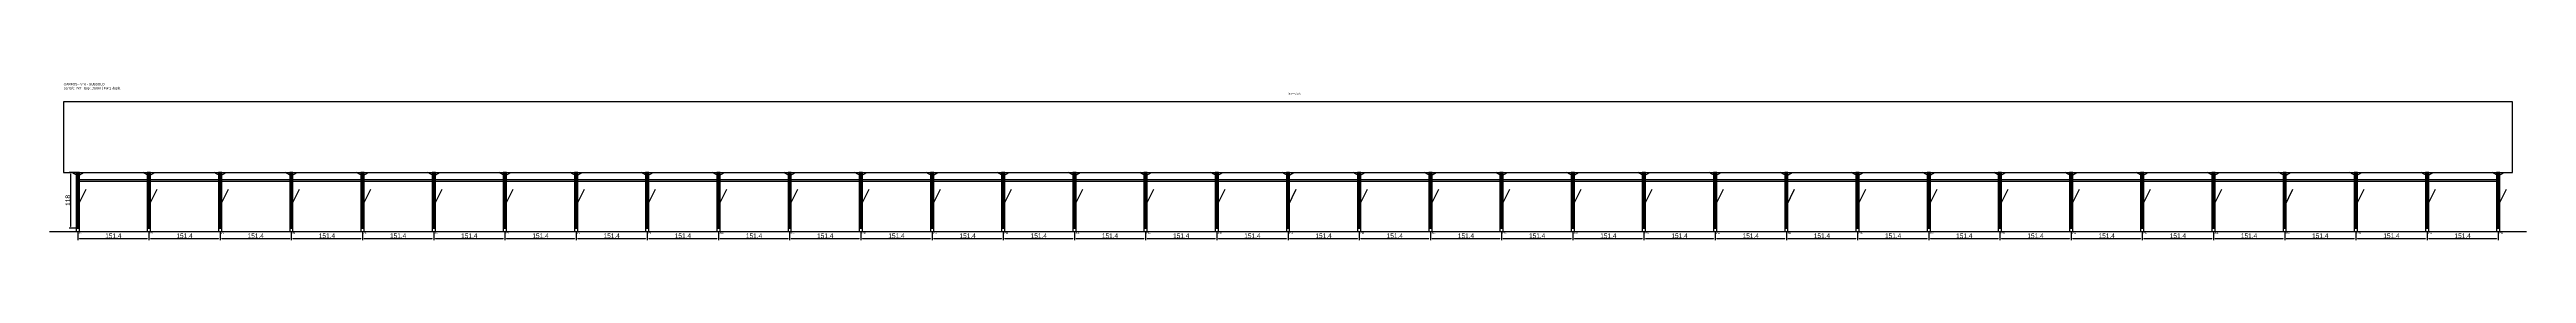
# Model space of a CAD drawing. Header units: metres. Extents: x -30 to 5236, y -25 to 308.
import ezdxf

# ---------------------------------------------------------------- set-up
doc = ezdxf.new("R2010")
doc.units = ezdxf.units.M
for name, color, linetype in [('BARRA_ANCORAGEM', 1, 'Continuous'), ('COTA', 241, 'Continuous'), ('GARFOS OK', 3, 'Continuous'), ('NOME DA VIGA', 6, 'Continuous'), ('SARR_7x7', 40, 'Continuous'), ('TIRAS REESCORAMENTO', 252, 'Continuous'), ('VIGAS', 3, 'Continuous')]:
    doc.layers.add(name, color=color, linetype=linetype)
doc.dimstyles.new('EZ DXF', dxfattribs={"dimtxt": 10, "dimasz": 3.5, "dimexe": 3, "dimexo": 1.5, "dimgap": 1, "dimtad": 1, "dimdec": 1, "dimdsep": 46, "dimcen": 2.5, "dimazin": 3, "dimtfac": 1, "dimtmove": 0, "dimatfit": 3})

msp = doc.modelspace()

# ---------------------------------------------------------------- hatches: boundary and pattern name
at = {"layer": 'COTA'}
h = msp.add_hatch(dxfattribs=at)
h.set_pattern_fill('ANSI31', scale=0.5)
h.paths.add_polyline_path([(26.5, 0), (33.5, 0), (33.5, 118), (26.5, 118)])
h = msp.add_hatch(dxfattribs=at)
h.set_pattern_fill('ANSI31', scale=0.5)
h.paths.add_polyline_path([(177.85, 0), (184.85, 0), (184.85, 118), (177.85, 118)])
h = msp.add_hatch(dxfattribs=at)
h.set_pattern_fill('ANSI31', scale=0.5)
h.paths.add_polyline_path([(329.21, 0), (336.21, 0), (336.21, 118), (329.21, 118)])
h = msp.add_hatch(dxfattribs=at)
h.set_pattern_fill('ANSI31', scale=0.5)
h.paths.add_polyline_path([(480.56, 0), (487.56, 0), (487.56, 118), (480.56, 118)])
h = msp.add_hatch(dxfattribs=at)
h.set_pattern_fill('ANSI31', scale=0.5)
h.paths.add_polyline_path([(631.91, 0), (638.91, 0), (638.91, 118), (631.91, 118)])
h = msp.add_hatch(dxfattribs=at)
h.set_pattern_fill('ANSI31', scale=0.5)
h.paths.add_polyline_path([(783.27, 0), (790.27, 0), (790.27, 118), (783.27, 118)])
h = msp.add_hatch(dxfattribs=at)
h.set_pattern_fill('ANSI31', scale=0.5)
h.paths.add_polyline_path([(934.62, 0), (941.62, 0), (941.62, 118), (934.62, 118)])
h = msp.add_hatch(dxfattribs=at)
h.set_pattern_fill('ANSI31', scale=0.5)
h.paths.add_polyline_path([(1085.97, 0), (1092.97, 0), (1092.97, 118), (1085.97, 118)])
h = msp.add_hatch(dxfattribs=at)
h.set_pattern_fill('ANSI31', scale=0.5)
h.paths.add_polyline_path([(1237.33, 0), (1244.33, 0), (1244.33, 118), (1237.33, 118)])
h = msp.add_hatch(dxfattribs=at)
h.set_pattern_fill('ANSI31', scale=0.5)
h.paths.add_polyline_path([(1388.68, 0), (1395.68, 0), (1395.68, 118), (1388.68, 118)])
h = msp.add_hatch(dxfattribs=at)
h.set_pattern_fill('ANSI31', scale=0.5)
h.paths.add_polyline_path([(1540.03, 0), (1547.03, 0), (1547.03, 118), (1540.03, 118)])
h = msp.add_hatch(dxfattribs=at)
h.set_pattern_fill('ANSI31', scale=0.5)
h.paths.add_polyline_path([(1691.39, 0), (1698.39, 0), (1698.39, 118), (1691.39, 118)])
h = msp.add_hatch(dxfattribs=at)
h.set_pattern_fill('ANSI31', scale=0.5)
h.paths.add_polyline_path([(1842.74, 0), (1849.74, 0), (1849.74, 118), (1842.74, 118)])
h = msp.add_hatch(dxfattribs=at)
h.set_pattern_fill('ANSI31', scale=0.5)
h.paths.add_polyline_path([(1994.09, 0), (2001.09, 0), (2001.09, 118), (1994.09, 118)])
h = msp.add_hatch(dxfattribs=at)
h.set_pattern_fill('ANSI31', scale=0.5)
h.paths.add_polyline_path([(2145.45, 0), (2152.45, 0), (2152.45, 118), (2145.45, 118)])
h = msp.add_hatch(dxfattribs=at)
h.set_pattern_fill('ANSI31', scale=0.5)
h.paths.add_polyline_path([(2296.8, 0), (2303.8, 0), (2303.8, 118), (2296.8, 118)])
h = msp.add_hatch(dxfattribs=at)
h.set_pattern_fill('ANSI31', scale=0.5)
h.paths.add_polyline_path([(2448.15, 0), (2455.15, 0), (2455.15, 118), (2448.15, 118)])
h = msp.add_hatch(dxfattribs=at)
h.set_pattern_fill('ANSI31', scale=0.5)
h.paths.add_polyline_path([(2599.51, 0), (2606.51, 0), (2606.51, 118), (2599.51, 118)])
h = msp.add_hatch(dxfattribs=at)
h.set_pattern_fill('ANSI31', scale=0.5)
h.paths.add_polyline_path([(2750.86, 0), (2757.86, 0), (2757.86, 118), (2750.86, 118)])
h = msp.add_hatch(dxfattribs=at)
h.set_pattern_fill('ANSI31', scale=0.5)
h.paths.add_polyline_path([(2902.21, 0), (2909.21, 0), (2909.21, 118), (2902.21, 118)])
h = msp.add_hatch(dxfattribs=at)
h.set_pattern_fill('ANSI31', scale=0.5)
h.paths.add_polyline_path([(3053.57, 0), (3060.57, 0), (3060.57, 118), (3053.57, 118)])
h = msp.add_hatch(dxfattribs=at)
h.set_pattern_fill('ANSI31', scale=0.5)
h.paths.add_polyline_path([(3204.92, 0), (3211.92, 0), (3211.92, 118), (3204.92, 118)])
h = msp.add_hatch(dxfattribs=at)
h.set_pattern_fill('ANSI31', scale=0.5)
h.paths.add_polyline_path([(3356.27, 0), (3363.27, 0), (3363.27, 118), (3356.27, 118)])
h = msp.add_hatch(dxfattribs=at)
h.set_pattern_fill('ANSI31', scale=0.5)
h.paths.add_polyline_path([(3507.63, 0), (3514.63, 0), (3514.63, 118), (3507.63, 118)])
h = msp.add_hatch(dxfattribs=at)
h.set_pattern_fill('ANSI31', scale=0.5)
h.paths.add_polyline_path([(3658.98, 0), (3665.98, 0), (3665.98, 118), (3658.98, 118)])
h = msp.add_hatch(dxfattribs=at)
h.set_pattern_fill('ANSI31', scale=0.5)
h.paths.add_polyline_path([(3810.33, 0), (3817.33, 0), (3817.33, 118), (3810.33, 118)])
h = msp.add_hatch(dxfattribs=at)
h.set_pattern_fill('ANSI31', scale=0.5)
h.paths.add_polyline_path([(3961.69, 0), (3968.69, 0), (3968.69, 118), (3961.69, 118)])
h = msp.add_hatch(dxfattribs=at)
h.set_pattern_fill('ANSI31', scale=0.5)
h.paths.add_polyline_path([(4113.04, 0), (4120.04, 0), (4120.04, 118), (4113.04, 118)])
h = msp.add_hatch(dxfattribs=at)
h.set_pattern_fill('ANSI31', scale=0.5)
h.paths.add_polyline_path([(4264.39, 0), (4271.39, 0), (4271.39, 118), (4264.39, 118)])
h = msp.add_hatch(dxfattribs=at)
h.set_pattern_fill('ANSI31', scale=0.5)
h.paths.add_polyline_path([(4415.75, 0), (4422.75, 0), (4422.75, 118), (4415.75, 118)])
h = msp.add_hatch(dxfattribs=at)
h.set_pattern_fill('ANSI31', scale=0.5)
h.paths.add_polyline_path([(4567.1, 0), (4574.1, 0), (4574.1, 118), (4567.1, 118)])
h = msp.add_hatch(dxfattribs=at)
h.set_pattern_fill('ANSI31', scale=0.5)
h.paths.add_polyline_path([(4718.45, 0), (4725.45, 0), (4725.45, 118), (4718.45, 118)])
h = msp.add_hatch(dxfattribs=at)
h.set_pattern_fill('ANSI31', scale=0.5)
h.paths.add_polyline_path([(4869.81, 0), (4876.81, 0), (4876.81, 118), (4869.81, 118)])
h = msp.add_hatch(dxfattribs=at)
h.set_pattern_fill('ANSI31', scale=0.5)
h.paths.add_polyline_path([(5021.16, 0), (5028.16, 0), (5028.16, 118), (5021.16, 118)])
h = msp.add_hatch(dxfattribs=at)
h.set_pattern_fill('ANSI31', scale=0.5)
h.paths.add_polyline_path([(5172.51, 0), (5179.51, 0), (5179.51, 118), (5172.51, 118)])

# ---------------------------------------------------------------- linework, layer by layer
at = {"layer": 'BARRA_ANCORAGEM'}
for p, q in [((30, 47.2), (47.7, 82.6)), ((181.35, 47.2), (199.05, 82.6)), ((332.71, 47.2), (350.41, 82.6)), ((484.06, 47.2), (501.76, 82.6)), ((635.41, 47.2), (653.11, 82.6)), ((786.77, 47.2), (804.47, 82.6)), ((938.12, 47.2), (955.82, 82.6)), ((1089.47, 47.2), (1107.17, 82.6)), ((1240.83, 47.2), (1258.53, 82.6)), ((1392.18, 47.2), (1409.88, 82.6)), ((1543.53, 47.2), (1561.23, 82.6)), ((1694.89, 47.2), (1712.59, 82.6)), ((1846.24, 47.2), (1863.94, 82.6)), ((1997.59, 47.2), (2015.29, 82.6)), ((2148.95, 47.2), (2166.65, 82.6)), ((2300.3, 47.2), (2318, 82.6)), ((2451.65, 47.2), (2469.35, 82.6)), ((2603.01, 47.2), (2620.71, 82.6)), ((2754.36, 47.2), (2772.06, 82.6)), ((2905.71, 47.2), (2923.41, 82.6)), ((3057.07, 47.2), (3074.77, 82.6)), ((3208.42, 47.2), (3226.12, 82.6)), ((3359.77, 47.2), (3377.47, 82.6)), ((3511.13, 47.2), (3528.83, 82.6)), ((3662.48, 47.2), (3680.18, 82.6)), ((3813.83, 47.2), (3831.53, 82.6)), ((3965.19, 47.2), (3982.89, 82.6)), ((4116.54, 47.2), (4134.24, 82.6)), ((4267.89, 47.2), (4285.59, 82.6)), ((4419.25, 47.2), (4436.95, 82.6)), ((4570.6, 47.2), (4588.3, 82.6)), ((4721.95, 47.2), (4739.65, 82.6)), ((4873.31, 47.2), (4891.01, 82.6)), ((5024.66, 47.2), (5042.36, 82.6)), ((5176.01, 47.2), (5193.71, 82.6))]:
    msp.add_line(p, q, dxfattribs=at)
at = {"layer": 'GARFOS OK'}
for p, q in [((30, 111), (17.5, 118)), ((17.5, 118), (42.5, 118)), ((30, 111), (42.5, 118)), ((181.35, 111), (168.85, 118)), ((168.85, 118), (193.85, 118)), ((181.35, 111), (193.85, 118)), ((332.71, 111), (320.21, 118)), ((320.21, 118), (345.21, 118)), ((332.71, 111), (345.21, 118)), ((484.06, 111), (471.56, 118)), ((471.56, 118), (496.56, 118)), ((484.06, 111), (496.56, 118)), ((635.41, 111), (622.91, 118)), ((622.91, 118), (647.91, 118)), ((635.41, 111), (647.91, 118)), ((786.77, 111), (774.27, 118)), ((774.27, 118), (799.27, 118)), ((786.77, 111), (799.27, 118)), ((938.12, 111), (925.62, 118)), ((925.62, 118), (950.62, 118)), ((938.12, 111), (950.62, 118)), ((1089.47, 111), (1076.97, 118)), ((1076.97, 118), (1101.97, 118)), ((1089.47, 111), (1101.97, 118)), ((1240.83, 111), (1228.33, 118)), ((1228.33, 118), (1253.33, 118)), ((1240.83, 111), (1253.33, 118)), ((1392.18, 111), (1379.68, 118)), ((1379.68, 118), (1404.68, 118)), ((1392.18, 111), (1404.68, 118)), ((1543.53, 111), (1531.03, 118)), ((1531.03, 118), (1556.03, 118)), ((1543.53, 111), (1556.03, 118)), ((1694.89, 111), (1682.39, 118)), ((1682.39, 118), (1707.39, 118)), ((1694.89, 111), (1707.39, 118)), ((1846.24, 111), (1833.74, 118)), ((1833.74, 118), (1858.74, 118)), ((1846.24, 111), (1858.74, 118)), ((1997.59, 111), (1985.09, 118)), ((1985.09, 118), (2010.09, 118)), ((1997.59, 111), (2010.09, 118)), ((2148.95, 111), (2136.45, 118)), ((2136.45, 118), (2161.45, 118)), ((2148.95, 111), (2161.45, 118)), ((2300.3, 111), (2287.8, 118)), ((2287.8, 118), (2312.8, 118)), ((2300.3, 111), (2312.8, 118)), ((2451.65, 111), (2439.15, 118)), ((2439.15, 118), (2464.15, 118)), ((2451.65, 111), (2464.15, 118)), ((2603.01, 111), (2590.51, 118)), ((2590.51, 118), (2615.51, 118)), ((2603.01, 111), (2615.51, 118)), ((2754.36, 111), (2741.86, 118)), ((2741.86, 118), (2766.86, 118)), ((2754.36, 111), (2766.86, 118)), ((2905.71, 111), (2893.21, 118)), ((2893.21, 118), (2918.21, 118)), ((2905.71, 111), (2918.21, 118)), ((3057.07, 111), (3044.57, 118)), ((3044.57, 118), (3069.57, 118)), ((3057.07, 111), (3069.57, 118)), ((3208.42, 111), (3195.92, 118)), ((3195.92, 118), (3220.92, 118)), ((3208.42, 111), (3220.92, 118)), ((3359.77, 111), (3347.27, 118)), ((3347.27, 118), (3372.27, 118)), ((3359.77, 111), (3372.27, 118)), ((3511.13, 111), (3498.63, 118)), ((3498.63, 118), (3523.63, 118)), ((3511.13, 111), (3523.63, 118)), ((3662.48, 111), (3649.98, 118)), ((3649.98, 118), (3674.98, 118)), ((3662.48, 111), (3674.98, 118)), ((3813.83, 111), (3801.33, 118)), ((3801.33, 118), (3826.33, 118)), ((3813.83, 111), (3826.33, 118)), ((3965.19, 111), (3952.69, 118)), ((3952.69, 118), (3977.69, 118)), ((3965.19, 111), (3977.69, 118)), ((4116.54, 111), (4104.04, 118)), ((4104.04, 118), (4129.04, 118)), ((4116.54, 111), (4129.04, 118)), ((4267.89, 111), (4255.39, 118)), ((4255.39, 118), (4280.39, 118)), ((4267.89, 111), (4280.39, 118)), ((4419.25, 111), (4406.75, 118)), ((4406.75, 118), (4431.75, 118)), ((4419.25, 111), (4431.75, 118)), ((4570.6, 111), (4558.1, 118)), ((4558.1, 118), (4583.1, 118)), ((4570.6, 111), (4583.1, 118)), ((4721.95, 111), (4709.45, 118)), ((4709.45, 118), (4734.45, 118)), ((4721.95, 111), (4734.45, 118)), ((4873.31, 111), (4860.81, 118)), ((4860.81, 118), (4885.81, 118)), ((4873.31, 111), (4885.81, 118)), ((5024.66, 111), (5012.16, 118)), ((5012.16, 118), (5037.16, 118)), ((5024.66, 111), (5037.16, 118)), ((5176.01, 111), (5163.51, 118)), ((5163.51, 118), (5188.51, 118)), ((5176.01, 111), (5188.51, 118))]:
    msp.add_line(p, q, dxfattribs=at)
at = {"layer": 'GARFOS OK', "linetype": 'CONTINUOUS'}
msp.add_line((-30, -7), (5236.01, -7), dxfattribs=at)
at = {"layer": 'GARFOS OK'}
for points in [[(26.5, 0), (33.5, 0), (33.5, 118), (26.5, 118), (26.5, 0)], [(177.85, 0), (184.85, 0), (184.85, 118), (177.85, 118), (177.85, 0)], [(329.21, 0), (336.21, 0), (336.21, 118), (329.21, 118), (329.21, 0)], [(480.56, 0), (487.56, 0), (487.56, 118), (480.56, 118), (480.56, 0)], [(631.91, 0), (638.91, 0), (638.91, 118), (631.91, 118), (631.91, 0)], [(783.27, 0), (790.27, 0), (790.27, 118), (783.27, 118), (783.27, 0)], [(934.62, 0), (941.62, 0), (941.62, 118), (934.62, 118), (934.62, 0)], [(1085.97, 0), (1092.97, 0), (1092.97, 118), (1085.97, 118), (1085.97, 0)], [(1237.33, 0), (1244.33, 0), (1244.33, 118), (1237.33, 118), (1237.33, 0)], [(1388.68, 0), (1395.68, 0), (1395.68, 118), (1388.68, 118), (1388.68, 0)], [(1540.03, 0), (1547.03, 0), (1547.03, 118), (1540.03, 118), (1540.03, 0)], [(1691.39, 0), (1698.39, 0), (1698.39, 118), (1691.39, 118), (1691.39, 0)], [(1842.74, 0), (1849.74, 0), (1849.74, 118), (1842.74, 118), (1842.74, 0)], [(1994.09, 0), (2001.09, 0), (2001.09, 118), (1994.09, 118), (1994.09, 0)], [(2145.45, 0), (2152.45, 0), (2152.45, 118), (2145.45, 118), (2145.45, 0)], [(2296.8, 0), (2303.8, 0), (2303.8, 118), (2296.8, 118), (2296.8, 0)], [(2448.15, 0), (2455.15, 0), (2455.15, 118), (2448.15, 118), (2448.15, 0)], [(2599.51, 0), (2606.51, 0), (2606.51, 118), (2599.51, 118), (2599.51, 0)], [(2750.86, 0), (2757.86, 0), (2757.86, 118), (2750.86, 118), (2750.86, 0)], [(2902.21, 0), (2909.21, 0), (2909.21, 118), (2902.21, 118), (2902.21, 0)], [(3053.57, 0), (3060.57, 0), (3060.57, 118), (3053.57, 118), (3053.57, 0)], [(3204.92, 0), (3211.92, 0), (3211.92, 118), (3204.92, 118), (3204.92, 0)], [(3356.27, 0), (3363.27, 0), (3363.27, 118), (3356.27, 118), (3356.27, 0)], [(3507.63, 0), (3514.63, 0), (3514.63, 118), (3507.63, 118), (3507.63, 0)], [(3658.98, 0), (3665.98, 0), (3665.98, 118), (3658.98, 118), (3658.98, 0)], [(3810.33, 0), (3817.33, 0), (3817.33, 118), (3810.33, 118), (3810.33, 0)], [(3961.69, 0), (3968.69, 0), (3968.69, 118), (3961.69, 118), (3961.69, 0)], [(4113.04, 0), (4120.04, 0), (4120.04, 118), (4113.04, 118), (4113.04, 0)], [(4264.39, 0), (4271.39, 0), (4271.39, 118), (4264.39, 118), (4264.39, 0)], [(4415.75, 0), (4422.75, 0), (4422.75, 118), (4415.75, 118), (4415.75, 0)], [(4567.1, 0), (4574.1, 0), (4574.1, 118), (4567.1, 118), (4567.1, 0)], [(4718.45, 0), (4725.45, 0), (4725.45, 118), (4718.45, 118), (4718.45, 0)], [(4869.81, 0), (4876.81, 0), (4876.81, 118), (4869.81, 118), (4869.81, 0)], [(5021.16, 0), (5028.16, 0), (5028.16, 118), (5021.16, 118), (5021.16, 0)], [(5172.51, 0), (5179.51, 0), (5179.51, 118), (5172.51, 118), (5172.51, 0)]]:
    msp.add_lwpolyline(points, dxfattribs=at)
at = {"layer": 'SARR_7x7'}
for points in [[(26.5, -7), (33.5, -7), (33.5, 0), (26.5, 0), (26.5, -7)], [(177.85, -7), (184.85, -7), (184.85, 0), (177.85, 0), (177.85, -7)], [(329.21, -7), (336.21, -7), (336.21, 0), (329.21, 0), (329.21, -7)], [(480.56, -7), (487.56, -7), (487.56, 0), (480.56, 0), (480.56, -7)], [(631.91, -7), (638.91, -7), (638.91, 0), (631.91, 0), (631.91, -7)], [(783.27, -7), (790.27, -7), (790.27, 0), (783.27, 0), (783.27, -7)], [(934.62, -7), (941.62, -7), (941.62, 0), (934.62, 0), (934.62, -7)], [(1085.97, -7), (1092.97, -7), (1092.97, 0), (1085.97, 0), (1085.97, -7)], [(1237.33, -7), (1244.33, -7), (1244.33, 0), (1237.33, 0), (1237.33, -7)], [(1388.68, -7), (1395.68, -7), (1395.68, 0), (1388.68, 0), (1388.68, -7)], [(1540.03, -7), (1547.03, -7), (1547.03, 0), (1540.03, 0), (1540.03, -7)], [(1691.39, -7), (1698.39, -7), (1698.39, 0), (1691.39, 0), (1691.39, -7)], [(1842.74, -7), (1849.74, -7), (1849.74, 0), (1842.74, 0), (1842.74, -7)], [(1994.09, -7), (2001.09, -7), (2001.09, 0), (1994.09, 0), (1994.09, -7)], [(2145.45, -7), (2152.45, -7), (2152.45, 0), (2145.45, 0), (2145.45, -7)], [(2296.8, -7), (2303.8, -7), (2303.8, 0), (2296.8, 0), (2296.8, -7)], [(2448.15, -7), (2455.15, -7), (2455.15, 0), (2448.15, 0), (2448.15, -7)], [(2599.51, -7), (2606.51, -7), (2606.51, 0), (2599.51, 0), (2599.51, -7)], [(2750.86, -7), (2757.86, -7), (2757.86, 0), (2750.86, 0), (2750.86, -7)], [(2902.21, -7), (2909.21, -7), (2909.21, 0), (2902.21, 0), (2902.21, -7)], [(3053.57, -7), (3060.57, -7), (3060.57, 0), (3053.57, 0), (3053.57, -7)], [(3204.92, -7), (3211.92, -7), (3211.92, 0), (3204.92, 0), (3204.92, -7)], [(3356.27, -7), (3363.27, -7), (3363.27, 0), (3356.27, 0), (3356.27, -7)], [(3507.63, -7), (3514.63, -7), (3514.63, 0), (3507.63, 0), (3507.63, -7)], [(3658.98, -7), (3665.98, -7), (3665.98, 0), (3658.98, 0), (3658.98, -7)], [(3810.33, -7), (3817.33, -7), (3817.33, 0), (3810.33, 0), (3810.33, -7)], [(3961.69, -7), (3968.69, -7), (3968.69, 0), (3961.69, 0), (3961.69, -7)], [(4113.04, -7), (4120.04, -7), (4120.04, 0), (4113.04, 0), (4113.04, -7)], [(4264.39, -7), (4271.39, -7), (4271.39, 0), (4264.39, 0), (4264.39, -7)], [(4415.75, -7), (4422.75, -7), (4422.75, 0), (4415.75, 0), (4415.75, -7)], [(4567.1, -7), (4574.1, -7), (4574.1, 0), (4567.1, 0), (4567.1, -7)], [(4718.45, -7), (4725.45, -7), (4725.45, 0), (4718.45, 0), (4718.45, -7)], [(4869.81, -7), (4876.81, -7), (4876.81, 0), (4869.81, 0), (4869.81, -7)], [(5021.16, -7), (5028.16, -7), (5028.16, 0), (5021.16, 0), (5021.16, -7)], [(5172.51, -7), (5179.51, -7), (5179.51, 0), (5172.51, 0), (5172.51, -7)]]:
    msp.add_lwpolyline(points, dxfattribs=at)
at = {"layer": 'TIRAS REESCORAMENTO'}
for points in [[(30, 100), (181.35, 100), (181.35, 102.5), (30, 102.5), (30, 100)], [(181.35, 100), (332.71, 100), (332.71, 102.5), (181.35, 102.5), (181.35, 100)], [(332.71, 100), (484.06, 100), (484.06, 102.5), (332.71, 102.5), (332.71, 100)], [(484.06, 100), (635.41, 100), (635.41, 102.5), (484.06, 102.5), (484.06, 100)], [(635.41, 100), (786.77, 100), (786.77, 102.5), (635.41, 102.5), (635.41, 100)], [(786.77, 100), (938.12, 100), (938.12, 102.5), (786.77, 102.5), (786.77, 100)], [(938.12, 100), (1089.47, 100), (1089.47, 102.5), (938.12, 102.5), (938.12, 100)], [(1089.47, 100), (1240.83, 100), (1240.83, 102.5), (1089.47, 102.5), (1089.47, 100)], [(1240.83, 100), (1392.18, 100), (1392.18, 102.5), (1240.83, 102.5), (1240.83, 100)], [(1392.18, 100), (1543.53, 100), (1543.53, 102.5), (1392.18, 102.5), (1392.18, 100)], [(1543.53, 100), (1694.89, 100), (1694.89, 102.5), (1543.53, 102.5), (1543.53, 100)], [(1694.89, 100), (1846.24, 100), (1846.24, 102.5), (1694.89, 102.5), (1694.89, 100)], [(1846.24, 100), (1997.59, 100), (1997.59, 102.5), (1846.24, 102.5), (1846.24, 100)], [(1997.59, 100), (2148.95, 100), (2148.95, 102.5), (1997.59, 102.5), (1997.59, 100)], [(2148.95, 100), (2300.3, 100), (2300.3, 102.5), (2148.95, 102.5), (2148.95, 100)], [(2300.3, 100), (2451.65, 100), (2451.65, 102.5), (2300.3, 102.5), (2300.3, 100)], [(2451.65, 100), (2603.01, 100), (2603.01, 102.5), (2451.65, 102.5), (2451.65, 100)], [(2603.01, 100), (2754.36, 100), (2754.36, 102.5), (2603.01, 102.5), (2603.01, 100)], [(2754.36, 100), (2905.71, 100), (2905.71, 102.5), (2754.36, 102.5), (2754.36, 100)], [(2905.71, 100), (3057.07, 100), (3057.07, 102.5), (2905.71, 102.5), (2905.71, 100)], [(3057.07, 100), (3208.42, 100), (3208.42, 102.5), (3057.07, 102.5), (3057.07, 100)], [(3208.42, 100), (3359.77, 100), (3359.77, 102.5), (3208.42, 102.5), (3208.42, 100)], [(3359.77, 100), (3511.13, 100), (3511.13, 102.5), (3359.77, 102.5), (3359.77, 100)], [(3511.13, 100), (3662.48, 100), (3662.48, 102.5), (3511.13, 102.5), (3511.13, 100)], [(3662.48, 100), (3813.83, 100), (3813.83, 102.5), (3662.48, 102.5), (3662.48, 100)], [(3813.83, 100), (3965.19, 100), (3965.19, 102.5), (3813.83, 102.5), (3813.83, 100)], [(3965.19, 100), (4116.54, 100), (4116.54, 102.5), (3965.19, 102.5), (3965.19, 100)], [(4116.54, 100), (4267.89, 100), (4267.89, 102.5), (4116.54, 102.5), (4116.54, 100)], [(4267.89, 100), (4419.25, 100), (4419.25, 102.5), (4267.89, 102.5), (4267.89, 100)], [(4419.25, 100), (4570.6, 100), (4570.6, 102.5), (4419.25, 102.5), (4419.25, 100)], [(4570.6, 100), (4721.95, 100), (4721.95, 102.5), (4570.6, 102.5), (4570.6, 100)], [(4721.95, 100), (4873.31, 100), (4873.31, 102.5), (4721.95, 102.5), (4721.95, 100)], [(4873.31, 100), (5024.66, 100), (5024.66, 102.5), (4873.31, 102.5), (4873.31, 100)], [(5024.66, 100), (5176.01, 100), (5176.01, 102.5), (5024.66, 102.5), (5024.66, 100)]]:
    msp.add_lwpolyline(points, dxfattribs=at)
at = {"layer": 'VIGAS'}
msp.add_lwpolyline([(0, 118), (5206.01, 118), (5206.01, 268), (0, 268), (0, 118)], dxfattribs=at)

# ---------------------------------------------------------------- texts
at = {"layer": 'NOME DA VIGA'}
for s, height, p in [('35 PECAS', 4, (2603.01, 283)), ('GF1', 3, (30, -12)), ('GF2', 3, (181.35, -12)), ('GF3', 3, (332.71, -12)), ('GF4', 3, (484.06, -12)), ('GF5', 3, (635.41, -12)), ('GF6', 3, (786.77, -12)), ('GF7', 3, (938.12, -12)), ('GF8', 3, (1089.47, -12)), ('GF9', 3, (1240.83, -12)), ('GF10', 3, (1392.18, -12)), ('GF11', 3, (1543.53, -12)), ('GF12', 3, (1694.89, -12)), ('GF13', 3, (1846.24, -12)), ('GF14', 3, (1997.59, -12)), ('GF15', 3, (2148.95, -12)), ('GF16', 3, (2300.3, -12)), ('GF17', 3, (2451.65, -12)), ('GF18', 3, (2603.01, -12)), ('GF19', 3, (2754.36, -12)), ('GF20', 3, (2905.71, -12)), ('GF21', 3, (3057.07, -12)), ('GF22', 3, (3208.42, -12)), ('GF23', 3, (3359.77, -12)), ('GF24', 3, (3511.13, -12)), ('GF25', 3, (3662.48, -12)), ('GF26', 3, (3813.83, -12)), ('GF27', 3, (3965.19, -12)), ('GF28', 3, (4116.54, -12)), ('GF29', 3, (4267.89, -12)), ('GF30', 3, (4419.25, -12)), ('GF31', 3, (4570.6, -12)), ('GF32', 3, (4721.95, -12)), ('GF33', 3, (4873.31, -12)), ('GF34', 3, (5024.66, -12)), ('GF35', 3, (5176.01, -12))]:
    msp.add_text(s, height=height, dxfattribs=at).set_placement(p)
at = {"layer": 'NOME DA VIGA', "insert": (0, 293), "char_height": 5, "attachment_point": 7}
msp.add_mtext('GARFOS - V46 - SUBSOLO\\PSarrafo: 7x7 | Esp: 150cm | Forq: dupla', dxfattribs=at)

# ---------------------------------------------------------------- dimensions: what is measured, and where the dimension line sits
at = {"layer": 'COTA'}
msp.add_linear_dim(base=(15, 0), p1=(30, 0), p2=(30, 118), angle=90, dimstyle='EZ DXF', dxfattribs=at).render()
for base, p1, p2 in [((30, -22), (30, -7), (181.3533, -7)), ((181.35, -22), (181.35, -7), (332.71, -7)), ((332.7066, -22), (332.7066, -7), (484.0599, -7)), ((484.0599, -22), (484.0599, -7), (635.4132, -7)), ((635.41, -22), (635.41, -7), (786.77, -7)), ((786.7665, -22), (786.7665, -7), (938.1198, -7)), ((938.1198, -22), (938.1198, -7), (1089.4731, -7)), ((1089.47, -22), (1089.47, -7), (1240.83, -7)), ((1240.8264, -22), (1240.8264, -7), (1392.1797, -7)), ((1392.1797, -22), (1392.1797, -7), (1543.533, -7)), ((1543.53, -22), (1543.53, -7), (1694.89, -7)), ((1694.8863, -22), (1694.8863, -7), (1846.2396, -7)), ((1846.2396, -22), (1846.2396, -7), (1997.5929, -7)), ((1997.59, -22), (1997.59, -7), (2148.95, -7)), ((2148.9462, -22), (2148.9462, -7), (2300.2995, -7)), ((2300.2995, -22), (2300.2995, -7), (2451.6528, -7)), ((2451.65, -22), (2451.65, -7), (2603.01, -7)), ((2603.0061, -22), (2603.0061, -7), (2754.3594, -7)), ((2754.3594, -22), (2754.3594, -7), (2905.7127, -7)), ((2905.71, -22), (2905.71, -7), (3057.07, -7)), ((3057.066, -22), (3057.066, -7), (3208.4193, -7)), ((3208.4193, -22), (3208.4193, -7), (3359.7726, -7)), ((3359.77, -22), (3359.77, -7), (3511.13, -7)), ((3511.1259, -22), (3511.1259, -7), (3662.4792, -7)), ((3662.4792, -22), (3662.4792, -7), (3813.8325, -7)), ((3813.83, -22), (3813.83, -7), (3965.19, -7)), ((3965.1858, -22), (3965.1858, -7), (4116.5391, -7)), ((4116.5391, -22), (4116.5391, -7), (4267.8924, -7)), ((4267.89, -22), (4267.89, -7), (4419.25, -7)), ((4419.2457, -22), (4419.2457, -7), (4570.599, -7)), ((4570.599, -22), (4570.599, -7), (4721.9523, -7)), ((4721.95, -22), (4721.95, -7), (4873.31, -7)), ((4873.3056, -22), (4873.3056, -7), (5024.6589, -7)), ((5024.6589, -22), (5024.6589, -7), (5176.0122, -7))]:
    msp.add_linear_dim(base=base, p1=p1, p2=p2, dimstyle='EZ DXF', dxfattribs=at).render()

doc.saveas('drawing.dxf')
